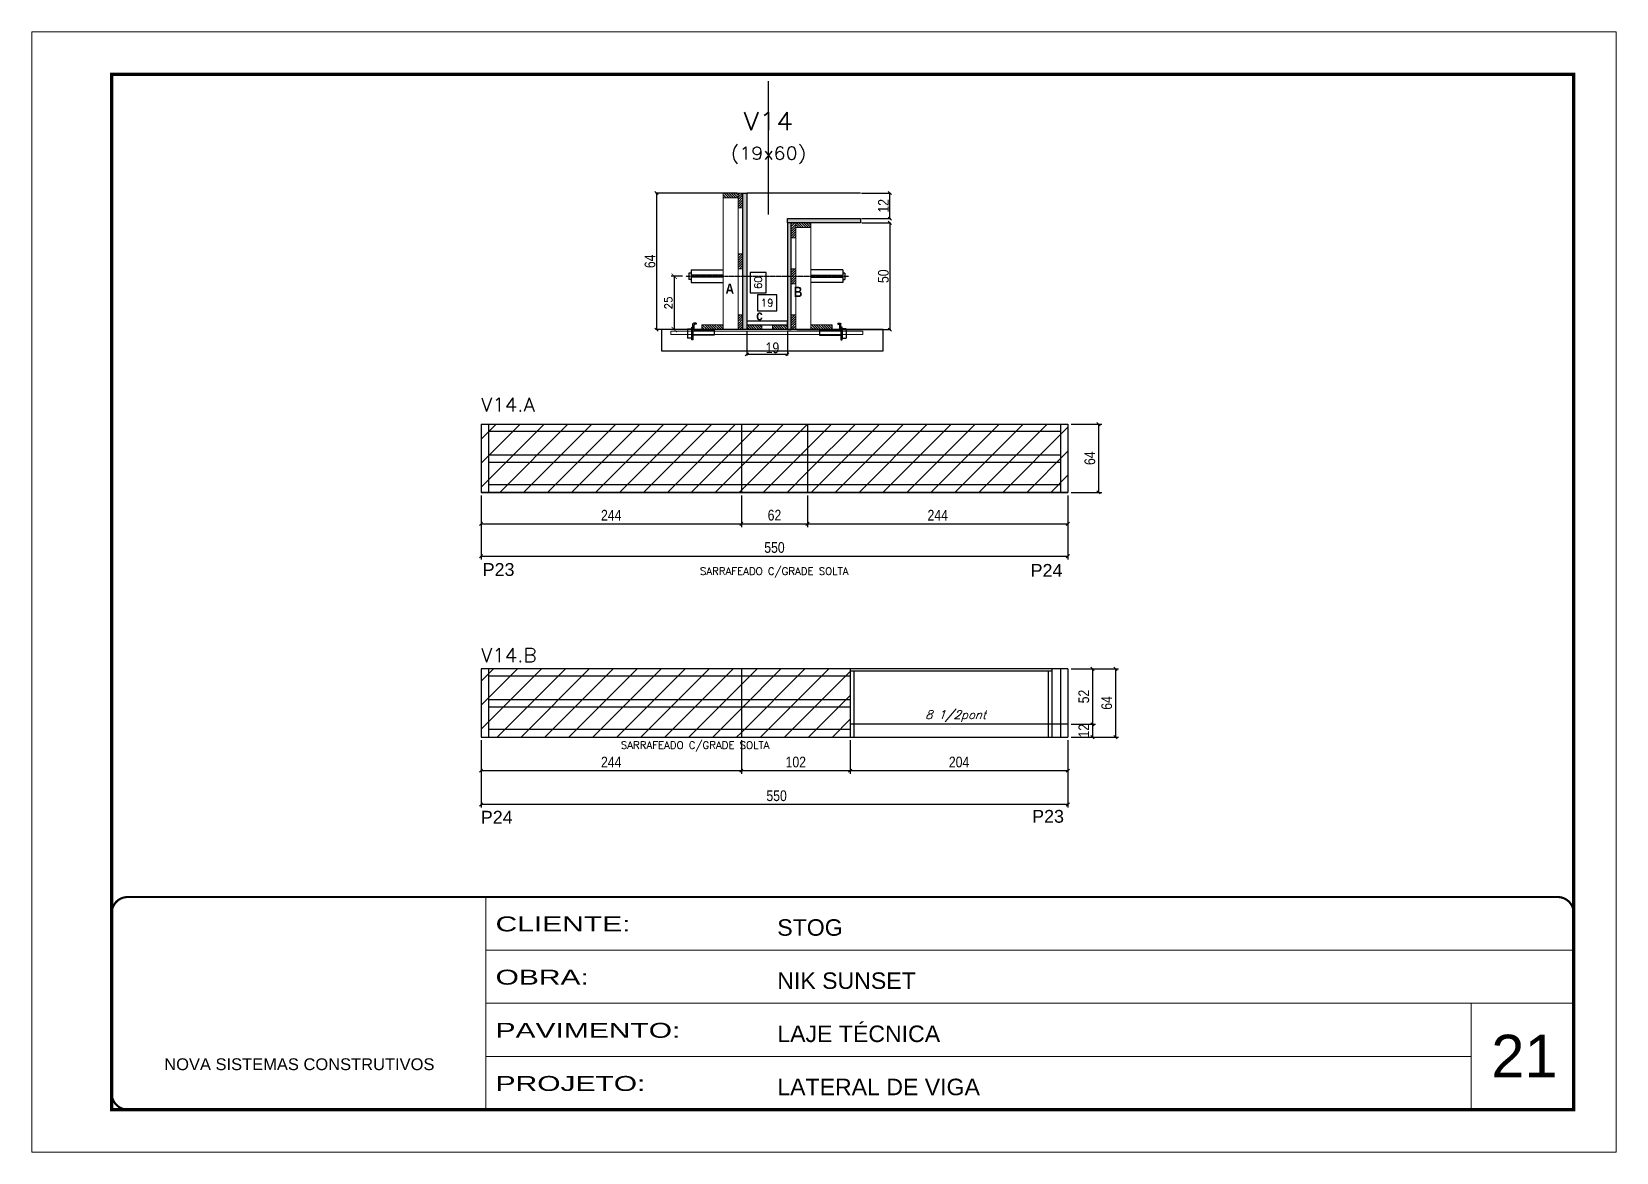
# Model space of a CAD drawing. Extents: x -10448 to -1189, y -11772 to 17235.
# Drawn here: x -10448 to -8963, y 10051 to 11101 of the extents above; entities that cross this region are included whole.
import ezdxf
from ezdxf.enums import TextEntityAlignment as Align

# ---------------------------------------------------------------- set-up
doc = ezdxf.new("R2010")
doc.units = 0
for name, pattern in [('CONTINUO', [0]), ('DASHED', [0.75, 0.5, -0.25]), ('HIDDEN', [0.375, 0.25, -0.125])]:
    doc.linetypes.add(name, pattern=pattern)
for name, color, linetype in [('5', 5, 'Continuous'), ('barrote', 251, 'Continuous'), ('COTA', 241, 'Continuous'), ('Cota Seção (2x)', 4, 'Continuous'), ('detalhes', 4, 'Continuous'), ('Painéis', 200, 'Continuous'), ('presilha', 1, 'Continuous'), ('Reaproveitamento', 251, 'Continuous'), ('SARR_2.2x7', 40, 'Continuous'), ('SARR_3.5x7', 81, 'Continuous'), ('TENSOR', 3, 'Continuous'), ('texto', 7, 'Continuous'), ('Texto de Titulo', 7, 'Continuous'), ('Texto Qtd Sarr', 242, 'Continuous')]:
    doc.layers.add(name, color=color, linetype=linetype)
for name, color, linetype, lineweight in [('CARIMBO', 255, 'Continuous', 9), ('CONCRETO', 251, 'Continuous', 25), ('Folhas', 255, 'Continuous', 9), ('Hachura', 251, 'Continuous', 9), ('Madeira', 126, 'Continuous', 18), ('SARRAFO DE PRESSAO', 251, 'DASHED', 9), ('SCO-___-LAJ', 2, 'Continuous', 0), ('Texto Seção', 7, 'Continuous', 15)]:
    doc.layers.add(name, color=color, linetype=linetype, lineweight=lineweight)
doc.styles.add('ARIAL', font='arial.ttf')
doc.styles.add('COTA TECNICA', font='techl___.ttf', dxfattribs={"height": 10})
doc.styles.add('COTA TECNICA 2X', font='techl___.ttf', dxfattribs={"height": 10})
doc.styles.add('REGUA-120', font='ROMANS.shx', dxfattribs={"height": 15})
doc.styles.add('Romans', font='romans.shx')
doc.styles.get("Standard").update_dxf_attribs({"font": 'arial.ttf'})
doc.styles.add('TECNICA', font='techb___.ttf', dxfattribs={"height": 10})
doc.styles.add('Tecnologia', font='')
doc.styles.get('Tecnologia').set_extended_font_data('Forgotten Futurist')
doc.dimstyles.new('Cota Seção (2x)', dxfattribs={"dimtxt": 7, "dimasz": 5, "dimexe": 3, "dimexo": 3, "dimgap": 2, "dimtad": 3, "dimdec": 1, "dimlfac": 0.5, "dimzin": 12, "dimdsep": 46, "dimtxsty": 'Romans', "dimblk": 'ARCHTICK', "dimcen": 0, "dimclrd": 4, "dimclre": 4, "dimclrt": 1, "dimadec": 1, "dimazin": 3, "dimtfac": 1, "dimtdec": 1, "dimtmove": 0, "dimatfit": 3, "dimldrblk": 'OBLIQUE', "dimfxl": 1, "dimtolj": 1, "dimtzin": 12, "dimarcsym": 0})
doc.dimstyles.new('Cota Seção interna', dxfattribs={"dimtxt": 7, "dimasz": 6, "dimexe": 0.18, "dimexo": 2, "dimgap": -4, "dimtad": 3, "dimdec": 1, "dimlfac": 0.5, "dimzin": 12, "dimdsep": 46, "dimtxsty": 'Romans', "dimblk": 'ARCHTICK', "dimcen": 0.09, "dimse1": 1, "dimse2": 1, "dimsd1": 1, "dimsd2": 1, "dimclrd": 180, "dimclre": 5, "dimclrt": 1, "dimadec": 0, "dimazin": 3, "dimtfac": 1, "dimtdec": 1, "dimtofl": 0, "dimtmove": 0, "dimatfit": 3, "dimldrblk": 'ARCHTICK', "dimfxl": 1, "dimtolj": 1, "dimtzin": 0, "dimarcsym": 0})
doc.dimstyles.new('PAINEL', dxfattribs={"dimtxt": 10, "dimasz": 3, "dimexe": 3, "dimexo": 3, "dimgap": 3, "dimtad": 1, "dimdec": 1, "dimzin": 12, "dimdsep": 46, "dimtxsty": 'COTA TECNICA', "dimblk1": 'OBLIQUE', "dimblk2": 'OBLIQUE', "dimsah": 1, "dimcen": 0.9, "dimclrd": 4, "dimclre": 4, "dimclrt": 240, "dimadec": 1, "dimazin": 3, "dimtfac": 1, "dimtdec": 1, "dimtmove": 0, "dimatfit": 3, "dimfxl": 1, "dimtolj": 1, "dimtzin": 12, "dimarcsym": 0})
doc.dimstyles.new('SECAO', dxfattribs={"dimscale": 0.333333, "dimtxt": 5, "dimasz": 9, "dimexe": 3, "dimexo": 3, "dimgap": 3, "dimtad": 1, "dimdec": 1, "dimlfac": 0.5, "dimzin": 12, "dimdsep": 46, "dimtxsty": 'COTA TECNICA 2X', "dimblk1": 'OBLIQUE', "dimblk2": 'OBLIQUE', "dimsah": 1, "dimcen": 0.9, "dimclrd": 4, "dimclre": 4, "dimclrt": 240, "dimadec": 1, "dimazin": 3, "dimtfac": 1, "dimtdec": 1, "dimtmove": 0, "dimatfit": 3, "dimfxl": 1, "dimtolj": 1, "dimtzin": 12, "dimarcsym": 0})
pattern_1 = [(45, (-144224.283, -8058.802), (-11.2253202, 11.2253202), [])]

msp = doc.modelspace()

# ---------------------------------------------------------------- texts
at = {"layer": '5', "linetype": 'Continuous'}
for s, rotation, p in [('P23', 0.00004, (-10025.65, 10591.43)), ('P24', 0.00004, (-9512.16, 10590.6)), ('P24', 359.99996, (-10027.38, 10359.32)), ('P23', 359.99996, (-9510.71, 10360.15))]:
    msp.add_text(s, height=12, rotation=rotation, dxfattribs=at).set_placement(p)
at = {"layer": 'CARIMBO', "style": 'ARIAL'}
msp.add_text('21', height=40, dxfattribs=at).set_placement((-9080.42, 10121.5))
at = {"layer": 'detalhes', "style": 'TECNICA'}
for s, p in [('A', (-9798.06, 10855.74)), ('B', (-9733.97, 10852.73)), ('c', (-9769.28, 10830.84))]:
    msp.add_text(s, height=9.6, dxfattribs=at).set_placement(p)
at = {"layer": 'Painéis', "color": 1, "char_height": 7, "attachment_point": 5, "style": 'Romans'}
for insert in [(-9752.41, 10594.75), (-9826.54, 10431.69)]:
    msp.add_mtext('\\A1;SARRAFEADO C/GRADE SOLTA', dxfattribs=dict(at, insert=insert))
at = {"layer": 'texto', "color": 2, "insert": (-9582.48, 10460.08), "char_height": 8, "attachment_point": 5, "style": 'Romans'}
msp.add_mtext('{\\Q19;\\C256;8 1/2pont}', dxfattribs=at)
at = {"layer": 'Texto Seção', "style": 'REGUA-120', "width": 1.05}
for s, p in [('V14.A', (-10027.18, 10745.43)), ('V14.B', (-10027.18, 10510.57))]:
    msp.add_text(s, height=13, dxfattribs=at).set_placement(p)

# ---------------------------------------------------------------- blocks, each defined once
blk = doc.blocks.new('9999999999')
at = {"color": 30, "linetype": 'CONTINUO'}
for p, q in [((98564.6, 34230.2), (98564.6, 34429.4)), ((98564.6, 34379.6), (99584, 34379.6)), ((98564.6, 34329.8), (99488, 34329.8)), ((99584, 34329.8), (99488, 34329.8)), ((99488, 34329.8), (99488, 34230.2)), ((98564.6, 34280), (99488, 34280))]:
    blk.add_line(p, q, dxfattribs=at)
at = {"color": 30, "linetype": 'CONTINUO', "const_width": 2}
blk.add_lwpolyline([(99584, 34230.2), (99584, 34414.4, 0.414214), (99569, 34429.4), (98229, 34429.4, 0.414214), (98214, 34414.4), (98214, 34245.2, 0.414214), (98229, 34230.2), (99584, 34230.2)], format="xyb", dxfattribs=at)
at = {"layer": 'Folhas'}
blk.add_lwpolyline([(98139, 34190.2), (99624, 34190.2), (99624, 35240.2), (98139, 35240.2)], close=True, dxfattribs=at)
at = {"layer": 'Folhas', "color": 30, "const_width": 3}
blk.add_lwpolyline([(98214, 34230.2), (99584, 34230.2), (99584, 35200.2), (98214, 35200.2)], close=True, dxfattribs=at)
at = {"color": 7, "linetype": 'Continuous', "ltscale": 5, "style": 'ARIAL'}
for s, height, p in [('STOG', 15.48, (98837.7, 34393.1)), ('NIK SUNSET', 15.48, (98837.7, 34343.3)), ('LAJE TÉCNICA', 15.483, (98837.7, 34293.5)), ('NOVA SISTEMAS CONSTRUTIVOS', 11.059, (98263.2, 34267.2)), ('LATERAL DE VIGA', 15.483, (98837.7, 34243.7))]:
    blk.add_text(s, height=height, dxfattribs=at).set_placement(p)
at = {"layer": 'Folhas', "color": 7, "style": 'Tecnologia', "width": 1.5}
for s, p in [('CLIENTE:', (98573.7, 34397.2)), ('OBRA:', (98573.7, 34347.3)), ('PAVIMENTO:', (98573.7, 34297.5)), ('PROJETO:', (98573.7, 34247.7))]:
    blk.add_text(s, height=14, dxfattribs=at).set_placement(p)
blk = doc.blocks.new('_Oblique')
at = {"color": 0, "linetype": 'ByBlock', "lineweight": -2}
blk.add_line((-0.5, -0.5), (0.5, 0.5), dxfattribs=at)
blk = doc.blocks.new('*D621')
at = {"layer": 'COTA', "color": 4, "linetype": 'ByBlock', "lineweight": -2, "transparency": 16777216}
for p, q in [((-10027.2, 10666.7), (-10027.2, 10637.2)), ((-9783.2, 10666.7), (-9783.2, 10637.2)), ((-10027.2, 10640.2), (-9783.2, 10640.2))]:
    blk.add_line(p, q, dxfattribs=at)
at = {"layer": 'Defpoints', "color": 0, "linetype": 'ByBlock', "transparency": 16777216}
for p in [(-10027.2, 10669.7), (-9783.2, 10669.7), (-9783.2, 10640.2)]:
    blk.add_point(p, dxfattribs=at)
at = {"layer": 'COTA', "color": 4, "linetype": 'ByBlock', "lineweight": -2, "transparency": 16777216, "xscale": 3, "yscale": 3, "zscale": 3, "rotation": 180}
blk.add_blockref('_Oblique', (-10027.2, 10640.2), dxfattribs=at)
at = {"layer": 'COTA', "color": 4, "linetype": 'ByBlock', "lineweight": -2, "transparency": 16777216, "xscale": 3, "yscale": 3, "zscale": 3}
blk.add_blockref('_Oblique', (-9783.2, 10640.2), dxfattribs=at)
at = {"layer": 'COTA', "color": 240, "linetype": 'ByBlock', "transparency": 16777216, "insert": (-9905.2, 10648.3), "char_height": 10, "attachment_point": 5, "style": 'COTA TECNICA'}
blk.add_mtext('\\A1;244', dxfattribs=at)
blk = doc.blocks.new('*D622')
at = {"layer": 'COTA', "color": 4, "linetype": 'ByBlock', "lineweight": -2, "transparency": 16777216}
for p, q in [((-9783.2, 10666.7), (-9783.2, 10637.2)), ((-9721.2, 10666.7), (-9721.2, 10637.2)), ((-9783.2, 10640.2), (-9721.2, 10640.2))]:
    blk.add_line(p, q, dxfattribs=at)
at = {"layer": 'Defpoints', "color": 0, "linetype": 'ByBlock', "transparency": 16777216}
for p in [(-9783.2, 10669.7), (-9721.2, 10669.7), (-9721.2, 10640.2)]:
    blk.add_point(p, dxfattribs=at)
at = {"layer": 'COTA', "color": 4, "linetype": 'ByBlock', "lineweight": -2, "transparency": 16777216, "xscale": 3, "yscale": 3, "zscale": 3, "rotation": 180}
blk.add_blockref('_Oblique', (-9783.2, 10640.2), dxfattribs=at)
at = {"layer": 'COTA', "color": 4, "linetype": 'ByBlock', "lineweight": -2, "transparency": 16777216, "xscale": 3, "yscale": 3, "zscale": 3}
blk.add_blockref('_Oblique', (-9721.2, 10640.2), dxfattribs=at)
at = {"layer": 'COTA', "color": 240, "linetype": 'ByBlock', "transparency": 16777216, "insert": (-9752.2, 10648.3), "char_height": 10, "attachment_point": 5, "style": 'COTA TECNICA'}
blk.add_mtext('\\A1;62', dxfattribs=at)
blk = doc.blocks.new('*D623')
at = {"layer": 'COTA', "color": 4, "linetype": 'ByBlock', "lineweight": -2, "transparency": 16777216}
for p, q in [((-9721.2, 10666.7), (-9721.2, 10637.2)), ((-9477.2, 10666.7), (-9477.2, 10637.2)), ((-9721.2, 10640.2), (-9477.2, 10640.2))]:
    blk.add_line(p, q, dxfattribs=at)
at = {"layer": 'Defpoints', "color": 0, "linetype": 'ByBlock', "transparency": 16777216}
for p in [(-9721.2, 10669.7), (-9477.2, 10669.7), (-9477.2, 10640.2)]:
    blk.add_point(p, dxfattribs=at)
at = {"layer": 'COTA', "color": 4, "linetype": 'ByBlock', "lineweight": -2, "transparency": 16777216, "xscale": 3, "yscale": 3, "zscale": 3, "rotation": 180}
blk.add_blockref('_Oblique', (-9721.2, 10640.2), dxfattribs=at)
at = {"layer": 'COTA', "color": 4, "linetype": 'ByBlock', "lineweight": -2, "transparency": 16777216, "xscale": 3, "yscale": 3, "zscale": 3}
blk.add_blockref('_Oblique', (-9477.2, 10640.2), dxfattribs=at)
at = {"layer": 'COTA', "color": 240, "linetype": 'ByBlock', "transparency": 16777216, "insert": (-9599.2, 10648.3), "char_height": 10, "attachment_point": 5, "style": 'COTA TECNICA'}
blk.add_mtext('\\A1;244', dxfattribs=at)
blk = doc.blocks.new('*D624')
at = {"layer": 'COTA', "color": 4, "linetype": 'ByBlock', "lineweight": -2, "transparency": 16777216}
for p, q in [((-9681.2, 10437.4), (-9681.2, 10405.9)), ((-9477.2, 10437.4), (-9477.2, 10405.9)), ((-9477.2, 10408.9), (-9681.2, 10408.9))]:
    blk.add_line(p, q, dxfattribs=at)
at = {"layer": 'Defpoints', "color": 0, "linetype": 'ByBlock', "transparency": 16777216}
for p in [(-9681.2, 10440.4), (-9477.2, 10440.4), (-9681.2, 10408.9)]:
    blk.add_point(p, dxfattribs=at)
at = {"layer": 'COTA', "color": 4, "linetype": 'ByBlock', "lineweight": -2, "transparency": 16777216, "xscale": 3, "yscale": 3, "zscale": 3, "rotation": 180}
blk.add_blockref('_Oblique', (-9681.2, 10408.9), dxfattribs=at)
at = {"layer": 'COTA', "color": 4, "linetype": 'ByBlock', "lineweight": -2, "transparency": 16777216, "xscale": 3, "yscale": 3, "zscale": 3}
blk.add_blockref('_Oblique', (-9477.2, 10408.9), dxfattribs=at)
at = {"layer": 'COTA', "color": 240, "linetype": 'ByBlock', "transparency": 16777216, "insert": (-9579.2, 10417), "char_height": 10, "attachment_point": 5, "style": 'COTA TECNICA'}
blk.add_mtext('\\A1;204', dxfattribs=at)
blk = doc.blocks.new('*D614')
at = {"layer": 'COTA', "color": 4, "linetype": 'ByBlock', "lineweight": -2, "transparency": 16777216}
for p, q in [((-10027.2, 10437.4), (-10027.2, 10374.3)), ((-9477.2, 10437.4), (-9477.2, 10374.3)), ((-9477.2, 10377.3), (-10027.2, 10377.3))]:
    blk.add_line(p, q, dxfattribs=at)
at = {"layer": 'Defpoints', "color": 0, "linetype": 'ByBlock', "transparency": 16777216}
for p in [(-10027.2, 10440.4), (-9477.2, 10440.4), (-10027.2, 10377.3)]:
    blk.add_point(p, dxfattribs=at)
at = {"layer": 'COTA', "color": 4, "linetype": 'ByBlock', "lineweight": -2, "transparency": 16777216, "xscale": 3, "yscale": 3, "zscale": 3, "rotation": 180}
blk.add_blockref('_Oblique', (-10027.2, 10377.3), dxfattribs=at)
at = {"layer": 'COTA', "color": 4, "linetype": 'ByBlock', "lineweight": -2, "transparency": 16777216, "xscale": 3, "yscale": 3, "zscale": 3}
blk.add_blockref('_Oblique', (-9477.2, 10377.3), dxfattribs=at)
at = {"layer": 'COTA', "color": 240, "linetype": 'ByBlock', "transparency": 16777216, "insert": (-9750.2, 10385.4), "char_height": 10, "attachment_point": 5, "style": 'COTA TECNICA'}
blk.add_mtext('\\A1;550', dxfattribs=at)
blk = doc.blocks.new('*D625')
at = {"layer": 'COTA', "color": 4, "linetype": 'ByBlock', "lineweight": -2, "transparency": 16777216}
for p, q in [((-9783.2, 10437.4), (-9783.2, 10405.9)), ((-9681.2, 10437.4), (-9681.2, 10405.9)), ((-9681.2, 10408.9), (-9783.2, 10408.9))]:
    blk.add_line(p, q, dxfattribs=at)
at = {"layer": 'Defpoints', "color": 0, "linetype": 'ByBlock', "transparency": 16777216}
for p in [(-9783.2, 10440.4), (-9681.2, 10440.4), (-9783.2, 10408.9)]:
    blk.add_point(p, dxfattribs=at)
at = {"layer": 'COTA', "color": 4, "linetype": 'ByBlock', "lineweight": -2, "transparency": 16777216, "xscale": 3, "yscale": 3, "zscale": 3, "rotation": 180}
blk.add_blockref('_Oblique', (-9783.2, 10408.9), dxfattribs=at)
at = {"layer": 'COTA', "color": 4, "linetype": 'ByBlock', "lineweight": -2, "transparency": 16777216, "xscale": 3, "yscale": 3, "zscale": 3}
blk.add_blockref('_Oblique', (-9681.2, 10408.9), dxfattribs=at)
at = {"layer": 'COTA', "color": 240, "linetype": 'ByBlock', "transparency": 16777216, "insert": (-9732.2, 10417), "char_height": 10, "attachment_point": 5, "style": 'COTA TECNICA'}
blk.add_mtext('\\A1;102', dxfattribs=at)
blk = doc.blocks.new('*D626')
at = {"layer": 'COTA', "color": 4, "linetype": 'ByBlock', "lineweight": -2, "transparency": 16777216}
for p, q in [((-10027.2, 10437.4), (-10027.2, 10405.9)), ((-9783.2, 10437.4), (-9783.2, 10405.9)), ((-9783.2, 10408.9), (-10027.2, 10408.9))]:
    blk.add_line(p, q, dxfattribs=at)
at = {"layer": 'Defpoints', "color": 0, "linetype": 'ByBlock', "transparency": 16777216}
for p in [(-10027.2, 10440.4), (-9783.2, 10440.4), (-10027.2, 10408.9)]:
    blk.add_point(p, dxfattribs=at)
at = {"layer": 'COTA', "color": 4, "linetype": 'ByBlock', "lineweight": -2, "transparency": 16777216, "xscale": 3, "yscale": 3, "zscale": 3, "rotation": 180}
blk.add_blockref('_Oblique', (-10027.2, 10408.9), dxfattribs=at)
at = {"layer": 'COTA', "color": 4, "linetype": 'ByBlock', "lineweight": -2, "transparency": 16777216, "xscale": 3, "yscale": 3, "zscale": 3}
blk.add_blockref('_Oblique', (-9783.2, 10408.9), dxfattribs=at)
at = {"layer": 'COTA', "color": 240, "linetype": 'ByBlock', "transparency": 16777216, "insert": (-9905.2, 10417), "char_height": 10, "attachment_point": 5, "style": 'COTA TECNICA'}
blk.add_mtext('\\A1;244', dxfattribs=at)
blk = doc.blocks.new('*D627')
at = {"layer": 'COTA', "color": 4, "linetype": 'ByBlock', "lineweight": -2, "transparency": 16777216}
for p, q in [((-9474.2, 10504.4), (-9429.7, 10504.4)), ((-9432.7, 10504.4), (-9432.7, 10440.4)), ((-9474.2, 10440.4), (-9429.7, 10440.4))]:
    blk.add_line(p, q, dxfattribs=at)
at = {"layer": 'Defpoints', "color": 0, "linetype": 'ByBlock', "transparency": 16777216}
for p in [(-9477.2, 10504.4), (-9477.2, 10440.4), (-9432.7, 10440.4)]:
    blk.add_point(p, dxfattribs=at)
at = {"layer": 'COTA', "color": 4, "linetype": 'ByBlock', "lineweight": -2, "transparency": 16777216, "xscale": 3, "yscale": 3, "zscale": 3}
for p, rotation in [((-9432.7, 10504.4), 90), ((-9432.7, 10440.4), 270)]:
    blk.add_blockref('_Oblique', p, dxfattribs=dict(at, rotation=rotation))
at = {"layer": 'COTA', "color": 240, "linetype": 'ByBlock', "transparency": 16777216, "insert": (-9440.8, 10472.4), "char_height": 10, "attachment_point": 5, "rotation": 90, "style": 'COTA TECNICA'}
blk.add_mtext('\\A1;64', dxfattribs=at)
blk = doc.blocks.new('*D615')
at = {"layer": 'COTA', "color": 4, "linetype": 'ByBlock', "lineweight": -2, "transparency": 16777216}
for p, q in [((-9474.2, 10733.7), (-9445.5, 10733.7)), ((-9448.5, 10733.7), (-9448.5, 10669.7)), ((-9474.2, 10669.7), (-9445.5, 10669.7))]:
    blk.add_line(p, q, dxfattribs=at)
at = {"layer": 'Defpoints', "color": 0, "linetype": 'ByBlock', "transparency": 16777216}
for p in [(-9477.2, 10733.7), (-9477.2, 10669.7), (-9448.5, 10669.7)]:
    blk.add_point(p, dxfattribs=at)
at = {"layer": 'COTA', "color": 4, "linetype": 'ByBlock', "lineweight": -2, "transparency": 16777216, "xscale": 3, "yscale": 3, "zscale": 3}
for p, rotation in [((-9448.5, 10733.7), 90), ((-9448.5, 10669.7), 270)]:
    blk.add_blockref('_Oblique', p, dxfattribs=dict(at, rotation=rotation))
at = {"layer": 'COTA', "color": 240, "linetype": 'ByBlock', "transparency": 16777216, "insert": (-9456.6, 10701.7), "char_height": 10, "attachment_point": 5, "rotation": 90, "style": 'COTA TECNICA'}
blk.add_mtext('\\A1;64', dxfattribs=at)
blk = doc.blocks.new('*D616')
at = {"layer": 'COTA', "color": 4, "linetype": 'ByBlock', "lineweight": -2, "transparency": 16777216}
for p, q in [((-10027.2, 10666.7), (-10027.2, 10606.9)), ((-9477.2, 10666.7), (-9477.2, 10606.9)), ((-10027.2, 10609.9), (-9477.2, 10609.9))]:
    blk.add_line(p, q, dxfattribs=at)
at = {"layer": 'Defpoints', "color": 0, "linetype": 'ByBlock', "transparency": 16777216}
for p in [(-10027.2, 10669.7), (-9477.2, 10669.7), (-9477.2, 10609.9)]:
    blk.add_point(p, dxfattribs=at)
at = {"layer": 'COTA', "color": 4, "linetype": 'ByBlock', "lineweight": -2, "transparency": 16777216, "xscale": 3, "yscale": 3, "zscale": 3, "rotation": 180}
blk.add_blockref('_Oblique', (-10027.2, 10609.9), dxfattribs=at)
at = {"layer": 'COTA', "color": 4, "linetype": 'ByBlock', "lineweight": -2, "transparency": 16777216, "xscale": 3, "yscale": 3, "zscale": 3}
blk.add_blockref('_Oblique', (-9477.2, 10609.9), dxfattribs=at)
at = {"layer": 'COTA', "color": 240, "linetype": 'ByBlock', "transparency": 16777216, "insert": (-9752.2, 10618), "char_height": 10, "attachment_point": 5, "style": 'COTA TECNICA'}
blk.add_mtext('\\A1;550', dxfattribs=at)
blk = doc.blocks.new('*D617')
at = {"layer": 'COTA', "color": 4, "lineweight": -2, "transparency": 16777216}
for p, q in [((-9778.1, 10821.2), (-9778.1, 10798)), ((-9740.1, 10821.2), (-9740.1, 10798)), ((-9740.1, 10799), (-9778.1, 10799))]:
    blk.add_line(p, q, dxfattribs=at)
at = {"layer": 'Defpoints', "color": 0, "transparency": 16777216}
for p in [(-9778.1, 10822.2), (-9740.1, 10822.2), (-9778.1, 10799)]:
    blk.add_point(p, dxfattribs=at)
at = {"layer": 'COTA', "color": 4, "lineweight": -2, "transparency": 16777216, "xscale": 3, "yscale": 3, "zscale": 3, "rotation": 180}
blk.add_blockref('_Oblique', (-9778.1, 10799), dxfattribs=at)
at = {"layer": 'COTA', "color": 4, "lineweight": -2, "transparency": 16777216, "xscale": 3, "yscale": 3, "zscale": 3}
blk.add_blockref('_Oblique', (-9740.1, 10799), dxfattribs=at)
at = {"layer": 'COTA', "color": 240, "transparency": 16777216, "insert": (-9754.1, 10805.1), "char_height": 10, "attachment_point": 5, "style": 'COTA TECNICA 2X'}
blk.add_mtext('\\A1;19', dxfattribs=at)
blk = doc.blocks.new('*D618')
at = {"layer": 'COTA', "color": 4, "lineweight": -2, "transparency": 16777216}
for p, q in [((-9787.1, 10950.2), (-9863.7, 10950.2)), ((-9862.7, 10950.2), (-9862.7, 10822.2)), ((-9787.1, 10822.2), (-9863.7, 10822.2))]:
    blk.add_line(p, q, dxfattribs=at)
at = {"layer": 'Defpoints', "color": 0, "transparency": 16777216}
for p in [(-9786.1, 10950.2, 0), (-9862.7, 10822.2), (-9786.1, 10822.2, 0)]:
    blk.add_point(p, dxfattribs=at)
at = {"layer": 'COTA', "color": 4, "lineweight": -2, "transparency": 16777216, "xscale": 3, "yscale": 3, "zscale": 3}
for p, rotation in [((-9862.7, 10950.2), 90), ((-9862.7, 10822.2), 270)]:
    blk.add_blockref('_Oblique', p, dxfattribs=dict(at, rotation=rotation))
at = {"layer": 'COTA', "color": 240, "transparency": 16777216, "insert": (-9868.8, 10886.2), "char_height": 10, "attachment_point": 5, "rotation": 90, "style": 'COTA TECNICA 2X'}
blk.add_mtext('\\A1;64', dxfattribs=at)
blk = doc.blocks.new('*D619')
at = {"layer": 'COTA', "color": 4, "lineweight": -2, "transparency": 16777216}
for p, q in [((-9670.4, 10922.2), (-9643, 10922.2)), ((-9644, 10922.2), (-9644, 10822.2)), ((-9731.1, 10822.2), (-9643, 10822.2))]:
    blk.add_line(p, q, dxfattribs=at)
at = {"layer": 'Defpoints', "color": 0, "transparency": 16777216}
for p in [(-9671.4, 10922.2), (-9732.1, 10822.2, 0), (-9644, 10822.2)]:
    blk.add_point(p, dxfattribs=at)
at = {"layer": 'COTA', "color": 4, "lineweight": -2, "transparency": 16777216, "xscale": 3, "yscale": 3, "zscale": 3}
for p, rotation in [((-9644, 10922.2), 90), ((-9644, 10822.2), 270)]:
    blk.add_blockref('_Oblique', p, dxfattribs=dict(at, rotation=rotation))
at = {"layer": 'COTA', "color": 240, "transparency": 16777216, "insert": (-9650.1, 10872.2), "char_height": 10, "attachment_point": 5, "rotation": 90, "style": 'COTA TECNICA 2X'}
blk.add_mtext('\\A1;50', dxfattribs=at)
blk = doc.blocks.new('*D620')
at = {"layer": 'COTA', "color": 4, "lineweight": -2, "transparency": 16777216}
for p, q in [((-9670.6, 10950.2), (-9643, 10950.2)), ((-9644, 10926.2), (-9644, 10950.2)), ((-9670.4, 10926.2), (-9643, 10926.2))]:
    blk.add_line(p, q, dxfattribs=at)
at = {"layer": 'Defpoints', "color": 0, "transparency": 16777216}
for p in [(-9671.6, 10950.2), (-9644, 10950.2), (-9671.4, 10926.2)]:
    blk.add_point(p, dxfattribs=at)
at = {"layer": 'COTA', "color": 4, "lineweight": -2, "transparency": 16777216, "xscale": 3, "yscale": 3, "zscale": 3}
for p, rotation in [((-9644, 10950.2), 90), ((-9644, 10926.2), 270)]:
    blk.add_blockref('_Oblique', p, dxfattribs=dict(at, rotation=rotation))
at = {"layer": 'COTA', "color": 240, "transparency": 16777216, "insert": (-9650.1, 10938.2), "char_height": 10, "attachment_point": 5, "rotation": 90, "style": 'COTA TECNICA 2X'}
blk.add_mtext('\\A1;12', dxfattribs=at)
blk = doc.blocks.new('*D628')
at = {"layer": 'Cota Seção (2x)', "color": 180, "lineweight": -2, "transparency": 16777216}
for p, q in [((-9760, 10875.7), (-9775, 10875.7)), ((-9775, 10875.7), (-9775, 10856.7)), ((-9760, 10856.7), (-9760, 10875.7)), ((-9775, 10856.7), (-9760, 10856.7))]:
    blk.add_line(p, q, dxfattribs=at)
at = {"layer": 'Defpoints', "color": 0, "transparency": 16777216}
for p in [(-9778.1, 10950.2), (-9756, 10950.2), (-9778.1, 10830.2)]:
    blk.add_point(p, dxfattribs=at)
at = {"layer": 'Cota Seção (2x)', "color": 1, "transparency": 16777216, "insert": (-9767.5, 10866.2), "char_height": 7, "attachment_point": 5, "rotation": 90, "style": 'Romans'}
blk.add_mtext('\\A1;60', dxfattribs=at)
blk = doc.blocks.new('_ArchTick')
at = {"color": 0, "linetype": 'ByBlock', "const_width": 0.15}
blk.add_lwpolyline([(-0.5, -0.5), (0.5, 0.5)], dxfattribs=at)
blk = doc.blocks.new('*D629')
at = {"layer": 'Cota Seção (2x)', "color": 180, "lineweight": -2, "transparency": 16777216}
for p, q in [((-9750.1, 10854.9), (-9768.1, 10854.9)), ((-9768.1, 10854.9), (-9768.1, 10839.9)), ((-9750.1, 10839.9), (-9750.1, 10854.9)), ((-9768.1, 10839.9), (-9750.1, 10839.9))]:
    blk.add_line(p, q, dxfattribs=at)
at = {"layer": 'Defpoints', "color": 0, "transparency": 16777216}
for p in [(-9778.1, 10835.9), (-9778.1, 10830.2), (-9740.1, 10830.2)]:
    blk.add_point(p, dxfattribs=at)
at = {"layer": 'Cota Seção (2x)', "color": 1, "transparency": 16777216, "insert": (-9759.1, 10847.4), "char_height": 7, "attachment_point": 5, "style": 'Romans'}
blk.add_mtext('\\A1;19', dxfattribs=at)
blk = doc.blocks.new('titulo1')
at = {"layer": 'Defpoints', "color": 252, "linetype": 'HIDDEN', "ltscale": 2}
blk.add_line((0, 0), (0, 125), dxfattribs=at)
at = {"layer": 'Defpoints', "style": 'Romans', "oblique": 15}
blk.add_attdef('FOLHA', text='', height=10, dxfattribs=at).set_placement((0, 15.6), align=Align.MIDDLE_CENTER)
at = {"layer": 'Texto Qtd Sarr', "color": 3, "style": 'Romans', "oblique": 15}
for tag, height, p in [('TITULO', 17, (0, 71.4)), ('SEÇÃO', 12, (0, 41.5))]:
    blk.add_attdef(tag, text='', height=height, dxfattribs=at).set_placement(p, align=Align.MIDDLE_CENTER)
blk = doc.blocks.new('*D630')
at = {"layer": 'COTA', "color": 4, "lineweight": -2, "transparency": 16777216}
for p, q in [((-9474.2, 10504.4), (-9451.2, 10504.4)), ((-9454.2, 10504.4), (-9454.2, 10452.4)), ((-9474.2, 10452.4), (-9451.2, 10452.4))]:
    blk.add_line(p, q, dxfattribs=at)
at = {"layer": 'Defpoints', "color": 0, "transparency": 16777216}
for p in [(-9477.2, 10504.4), (-9477.2, 10452.4), (-9454.2, 10452.4)]:
    blk.add_point(p, dxfattribs=at)
at = {"layer": 'COTA', "color": 4, "lineweight": -2, "transparency": 16777216, "xscale": 3, "yscale": 3, "zscale": 3}
for p, rotation in [((-9454.2, 10504.4), 90), ((-9454.2, 10452.4), 270)]:
    blk.add_blockref('_Oblique', p, dxfattribs=dict(at, rotation=rotation))
at = {"layer": 'COTA', "color": 240, "transparency": 16777216, "insert": (-9462.3, 10478.4), "char_height": 10, "attachment_point": 5, "rotation": 90, "style": 'COTA TECNICA'}
blk.add_mtext('\\A1;52', dxfattribs=at)
blk = doc.blocks.new('*D631')
at = {"layer": 'COTA', "color": 4, "lineweight": -2, "transparency": 16777216}
for p, q in [((-9474.2, 10452.4), (-9451.2, 10452.4)), ((-9474.2, 10440.4), (-9451.2, 10440.4)), ((-9454.2, 10452.4), (-9454.2, 10440.4))]:
    blk.add_line(p, q, dxfattribs=at)
at = {"layer": 'Defpoints', "color": 0, "transparency": 16777216}
for p in [(-9477.2, 10452.4), (-9477.2, 10440.4), (-9454.2, 10440.4)]:
    blk.add_point(p, dxfattribs=at)
at = {"layer": 'COTA', "color": 4, "lineweight": -2, "transparency": 16777216, "xscale": 3, "yscale": 3, "zscale": 3}
for p, rotation in [((-9454.2, 10452.4), 90), ((-9454.2, 10440.4), 270)]:
    blk.add_blockref('_Oblique', p, dxfattribs=dict(at, rotation=rotation))
at = {"layer": 'COTA', "color": 240, "transparency": 16777216, "insert": (-9462.3, 10446.4), "char_height": 10, "attachment_point": 5, "rotation": 90, "style": 'COTA TECNICA'}
blk.add_mtext('\\A1;12', dxfattribs=at)
blk = doc.blocks.new('PRESILHA METÁLICA 1')
at = {"layer": 'presilha'}
for p, q in [((0, 13), (6, 13)), ((0, 13), (0, 0)), ((6, 0), (0, 0)), ((6, 15.5), (7.5, 15.5)), ((6, -2.5), (6, 15.5)), ((6, 13), (6, 0)), ((7.5, 10.6), (7.5, 19.9)), ((7.5, 15.5), (7.5, -2.5)), ((37.5, 4.1), (7.5, 4.1)), ((12, 21), (8.6, 21)), ((9, 11.6), (9, 18.9)), ((12, 19.5), (9.6, 19.5)), ((37.5, 11), (9.6, 11)), ((12, 21), (12, 19.5)), ((37.5, 11), (37.5, 4.1)), ((7.5, -2.5), (6, -2.5))]:
    blk.add_line(p, q, dxfattribs=at)
for centre, radius, start, end in [((8.6, 19.9), 1.14, 90, 180), ((9.6, 18.9), 0.57, 90, 180), ((9.6, 11.6), 0.57, 180, 270)]:
    blk.add_arc(centre, radius, start, end, dxfattribs=at)
blk = doc.blocks.new('*D1039')
at = {"layer": 'COTA', "color": 4, "lineweight": -2, "transparency": 16777216}
for p, q in [((-9838.3, 10872.2), (-9849.1, 10872.2)), ((-9846.1, 10872.2), (-9846.1, 10822.2)), ((-9823.3, 10822.2), (-9849.1, 10822.2))]:
    blk.add_line(p, q, dxfattribs=at)
at = {"layer": 'Defpoints', "color": 0, "transparency": 16777216}
for p in [(-9835.3, 10872.2), (-9846.1, 10822.2), (-9820.3, 10822.2)]:
    blk.add_point(p, dxfattribs=at)
at = {"layer": 'COTA', "color": 4, "lineweight": -2, "transparency": 16777216, "xscale": 5, "yscale": 5, "zscale": 5}
for p, rotation in [((-9846.1, 10872.2), 90), ((-9846.1, 10822.2), 270)]:
    blk.add_blockref('_ArchTick', p, dxfattribs=dict(at, rotation=rotation))
at = {"layer": 'COTA', "color": 1, "transparency": 16777216, "insert": (-9851.6, 10847.2), "char_height": 7, "attachment_point": 5, "rotation": 90, "style": 'Romans'}
blk.add_mtext('\\A1;25', dxfattribs=at)

# ---------------------------------------------------------------- dimensions: what is measured, and where the dimension line sits
at = {"layer": 'COTA'}
for base, p1, p2, dimstyle, picture, middle in [((-9862.67, 10822.18), (-9786.13, 10950.18), (-9786.13, 10822.18), 'SECAO', '*D618', (-9868.77, 10886.18)), ((-9643.99, 10950.18), (-9671.43, 10926.18), (-9671.6, 10950.18), 'SECAO', '*D620', (-9650.05, 10938.18)), ((-9846.09, 10822.18), (-9835.31, 10872.23), (-9820.31, 10822.18), 'Cota Seção (2x)', '*D1039', (-9851.59, 10847.21)), ((-9454.21, 10452.38), (-9477.18, 10504.38), (-9477.18, 10452.38), 'PAINEL', '*D630', (-9462.32, 10478.38))]:
    dim = msp.add_linear_dim(base=base, p1=p1, p2=p2, angle=90, dimstyle=dimstyle, dxfattribs=at)
    dim.commit()
    dim.dimension.update_dxf_attribs({"geometry": picture, "text_midpoint": middle})
for base, p1, p2, angle, dimstyle, picture, middle in [((-9643.99, 10822.18), (-9671.43, 10922.18), (-9732.13, 10822.18), 90, 'SECAO', '*D619', (-9643.99, 10872.18)), ((-9778.13, 10799), (-9740.13, 10822.18), (-9778.13, 10822.18), 180, 'SECAO', '*D617', (-9754.13, 10799)), ((-9454.21, 10440.38), (-9477.18, 10452.38), (-9477.18, 10440.38), 90, 'PAINEL', '*D631', (-9454.21, 10446.38))]:
    dim = msp.add_linear_dim(base=base, p1=p1, p2=p2, angle=angle, dimstyle=dimstyle, dxfattribs=at)
    dim.commit()
    dim.dimension.update_dxf_attribs({"geometry": picture, "text_midpoint": middle, "dimtype": 160})
at = {"layer": 'COTA', "linetype": 'ByBlock'}
for base, p1, p2, angle, picture, middle in [((-9448.46, 10669.66), (-9477.18, 10733.66), (-9477.18, 10669.66), 90, '*D615', (-9456.56, 10701.66)), ((-9432.66, 10440.38), (-9477.18, 10504.38), (-9477.18, 10440.38), 90, '*D627', (-9440.76, 10472.38)), ((-9783.18, 10408.92), (-9681.18, 10440.38), (-9783.18, 10440.38), 180, '*D625', (-9732.18, 10417.02))]:
    dim = msp.add_linear_dim(base=base, p1=p1, p2=p2, angle=angle, dimstyle='PAINEL', dxfattribs=at)
    dim.commit()
    dim.dimension.update_dxf_attribs({"geometry": picture, "text_midpoint": middle})
for base, p2, picture, middle in [((-9783.18, 10640.2), (-9783.18, 10669.66), '*D621', (-9905.18, 10648.27)), ((-9477.18, 10609.91), (-9477.18, 10669.66), '*D616', (-9752.18, 10618.02))]:
    dim = msp.add_linear_dim(base=base, p1=(-10027.18, 10669.66), p2=p2, dimstyle='PAINEL', dxfattribs=at)
    dim.commit()
    dim.dimension.update_dxf_attribs({"geometry": picture, "text_midpoint": middle})
for base, p1, p2, picture, middle in [((-9721.18, 10640.2), (-9783.18, 10669.66), (-9721.18, 10669.66), '*D622', (-9752.18, 10648.3)), ((-9477.18, 10640.2), (-9721.18, 10669.66), (-9477.18, 10669.66), '*D623', (-9599.18, 10648.27))]:
    dim = msp.add_linear_dim(base=base, p1=p1, p2=p2, dimstyle='PAINEL', override={"dimtmove": 1}, dxfattribs=at)
    dim.commit()
    dim.dimension.update_dxf_attribs({"geometry": picture, "text_midpoint": middle})
dim = msp.add_linear_dim(base=(-10027.18, 10377.3), p1=(-9477.18, 10440.38), p2=(-10027.18, 10440.38), angle=180, dimstyle='PAINEL', dxfattribs=at)
dim.commit()
dim.dimension.update_dxf_attribs({"geometry": '*D614', "text_midpoint": (-9750.18, 10377.3), "dimtype": 160})
for base, p1, p2, picture, middle in [((-10027.18, 10408.92), (-9783.18, 10440.38), (-10027.18, 10440.38), '*D626', (-9905.18, 10416.99)), ((-9681.18, 10408.92), (-9477.18, 10440.38), (-9681.18, 10440.38), '*D624', (-9579.18, 10417.02))]:
    dim = msp.add_linear_dim(base=base, p1=p1, p2=p2, angle=180, dimstyle='PAINEL', override={"dimtmove": 1}, dxfattribs=at)
    dim.commit()
    dim.dimension.update_dxf_attribs({"geometry": picture, "text_midpoint": middle})
at = {"layer": 'Cota Seção (2x)'}
dim = msp.add_linear_dim(base=(-9756, 10950.18), p1=(-9778.13, 10830.18), p2=(-9778.13, 10950.18), angle=90, dimstyle='Cota Seção interna', dxfattribs=at)
dim.commit()
dim.dimension.update_dxf_attribs({"geometry": '*D628', "text_midpoint": (-9756, 10866.18), "dimtype": 160})
dim = msp.add_linear_dim(base=(-9778.13, 10835.95), p1=(-9740.13, 10830.18), p2=(-9778.13, 10830.18), dimstyle='Cota Seção interna', dxfattribs=at)
dim.commit()
dim.dimension.update_dxf_attribs({"geometry": '*D629', "text_midpoint": (-9759.13, 10835.95), "dimtype": 160})

# ---------------------------------------------------------------- hatches: boundary and pattern name
at = {"layer": 'Hachura'}
h = msp.add_hatch(dxfattribs=at)
h.set_pattern_fill('ANSI31', color=256, scale=0.5, angle=90, style=0)
h.set_pattern_definition([(135, (-32650.7493, 19253.4236), (-1.12253202, -1.12253202), [])])
h.paths.add_polyline_path([(-9800.13, 10950.18), (-9800.13, 10945.78), (-9786.13, 10945.78), (-9786.13, 10950.18)])
h = msp.add_hatch(color=256, dxfattribs=at)
h.dxf.hatch_style = 1
h.paths.add_polyline_path([(-9778.13, 10950.18), (-9781.73, 10950.18), (-9781.73, 10936.18), (-9781.73, 10822.18), (-9778.13, 10822.18), (-9778.13, 10826.58)])
h = msp.add_hatch(color=256, dxfattribs=at)
h.dxf.hatch_style = 1
h.paths.add_polyline_path([(-9671.43, 10926.18), (-9740.13, 10926.18), (-9740.13, 10922.18), (-9671.43, 10922.18)])
h = msp.add_hatch(color=256, dxfattribs=at)
h.dxf.hatch_style = 1
h.paths.add_polyline_path([(-9736.53, 10922.18), (-9740.13, 10922.18), (-9740.13, 10822.18), (-9736.53, 10822.18), (-9736.53, 10836.18)])
h = msp.add_hatch(dxfattribs=at)
h.set_pattern_fill('ANSI31', color=256, scale=0.5, angle=90, style=0)
h.set_pattern_definition([(135, (-32582.7493, 19225.4236), (-1.12253202, -1.12253202), [])])
h.paths.add_polyline_path([(-9732.13, 10922.18), (-9732.13, 10917.78), (-9718.13, 10917.78), (-9718.13, 10922.18)])
h = msp.add_hatch(dxfattribs=at)
h.set_pattern_fill('ANSI31', color=256, scale=0.5, angle=270, style=0)
h.set_pattern_definition([(315, (13164.3054, 2592.5361), (1.12253202, 1.12253202), [])])
h.paths.add_polyline_path([(-9820.31, 10822.18), (-9820.31, 10826.58), (-9800.31, 10826.58), (-9800.31, 10822.18)])
h = msp.add_hatch(dxfattribs=at)
h.set_pattern_fill('ANSI31', color=256, scale=0.5, angle=270, style=0)
h.set_pattern_definition([(315, (13192.4911, 2592.5361), (1.12253202, 1.12253202), [])])
h.paths.add_polyline_path([(-9698.13, 10822.18), (-9698.13, 10826.58), (-9718.13, 10826.58), (-9718.13, 10822.18)])
at = {"layer": 'Madeira'}
h = msp.add_hatch(dxfattribs=at)
h.set_pattern_fill('ANSI31', color=256, scale=0.5)
h.set_pattern_definition([(45, (-133262.8244, -22934.4122), (-1.122532015, 1.122532015), [])])
h.paths.add_polyline_path([(-9786.13, 10950.18), (-9781.73, 10950.18), (-9781.73, 10936.18), (-9786.13, 10936.18)])
h = msp.add_hatch(dxfattribs=at)
h.set_pattern_fill('ANSI31', color=256, scale=0.5)
h.set_pattern_definition([(45, (-133312.4244, -22962.4122), (-1.122532015, 1.122532015), [])])
h.paths.add_polyline_path([(-9736.53, 10922.18), (-9732.13, 10922.18), (-9732.13, 10908.18), (-9736.53, 10908.18)])
h = msp.add_hatch(dxfattribs=at)
h.set_pattern_fill('ANSI31', color=256, scale=0.5)
h.set_pattern_definition([(45, (-133262.8244, -22991.4122), (-1.122532015, 1.122532015), [])])
h.paths.add_polyline_path([(-9786.13, 10893.18), (-9781.73, 10893.18), (-9781.73, 10879.18), (-9786.13, 10879.18)])
h = msp.add_hatch(dxfattribs=at)
h.set_pattern_fill('ANSI31', color=256, scale=0.5)
h.set_pattern_definition([(45, (-133312.4244, -23005.4122), (-1.122532015, 1.122532015), [])])
h.paths.add_polyline_path([(-9736.53, 10879.18), (-9732.13, 10879.18), (-9732.13, 10865.18), (-9736.53, 10865.18)])
h = msp.add_hatch(dxfattribs=at)
h.set_pattern_fill('ANSI31', color=256, scale=0.5)
h.set_pattern_definition([(45, (-133262.8244, -23048.4122), (-1.122532015, 1.122532015), [])])
h.paths.add_polyline_path([(-9786.13, 10836.18), (-9781.73, 10836.18), (-9781.73, 10822.18), (-9786.13, 10822.18)])
h = msp.add_hatch(dxfattribs=at)
h.set_pattern_fill('ANSI31', color=256, scale=0.5, angle=90)
h.set_pattern_definition([(135, (24102.3374, -112689.9899), (-1.122532015, -1.122532015), [])])
h.paths.add_polyline_path([(-9764.13, 10826.58), (-9764.13, 10822.18), (-9778.13, 10822.18), (-9778.13, 10826.58)])
h = msp.add_hatch(dxfattribs=at)
h.set_pattern_fill('ANSI31', color=256, scale=0.5, angle=90)
h.set_pattern_definition([(135, (24126.3374, -112689.9899), (-1.122532015, -1.122532015), [])])
h.paths.add_polyline_path([(-9740.13, 10826.58), (-9740.13, 10822.18), (-9754.13, 10822.18), (-9754.13, 10826.58)])
h = msp.add_hatch(dxfattribs=at)
h.set_pattern_fill('ANSI31', color=256, scale=0.5)
h.set_pattern_definition([(45, (-133312.4244, -23048.4122), (-1.122532015, 1.122532015), [])])
h.paths.add_polyline_path([(-9736.53, 10836.18), (-9732.13, 10836.18), (-9732.13, 10822.18), (-9736.53, 10822.18)])
at = {"layer": 'Reaproveitamento', "linetype": 'ByBlock'}
h = msp.add_hatch(dxfattribs=at)
h.set_pattern_fill('ANSI31', color=256, scale=5)
h.set_pattern_definition(pattern_1)
h.paths.add_polyline_path([(-9783.18, 10669.66), (-9783.18, 10733.66), (-10027.18, 10733.66), (-10027.18, 10669.66)])
h = msp.add_hatch(dxfattribs=at)
h.set_pattern_fill('ANSI31', color=256, scale=5)
h.set_pattern_definition(pattern_1)
h.paths.add_polyline_path([(-9721.18, 10733.66), (-9783.18, 10733.66), (-9783.18, 10669.66), (-9721.18, 10669.66)])
h = msp.add_hatch(dxfattribs=at)
h.set_pattern_fill('ANSI31', color=256, scale=5)
h.set_pattern_definition(pattern_1)
h.paths.add_polyline_path([(-9721.18, 10733.66), (-9721.18, 10669.66), (-9477.18, 10669.66), (-9477.18, 10733.66)])
at = {"layer": 'Reaproveitamento'}
h = msp.add_hatch(dxfattribs=at)
h.set_pattern_fill('ANSI31', color=256, scale=5)
h.paths.add_polyline_path([(-9783.18, 10504.38), (-10027.18, 10504.38), (-10027.18, 10440.38), (-9783.18, 10440.38)])
h = msp.add_hatch(dxfattribs=at)
h.set_pattern_fill('ANSI31', color=256, scale=5)
h.paths.add_polyline_path([(-9681.18, 10504.38), (-9783.18, 10504.38), (-9783.18, 10440.38), (-9681.18, 10440.38)])

# ---------------------------------------------------------------- linework, layer by layer
at = {"ltscale": 3}
for p, q in [((-9832.31, 10875.23), (-9832.31, 10869.23)), ((-9830.31, 10875.23), (-9832.31, 10875.23)), ((-9830.31, 10878.23), (-9830.31, 10866.23)), ((-9830.31, 10878.23), (-9800.31, 10878.23)), ((-9800.31, 10873.23), (-9830.31, 10873.23)), ((-9800.31, 10871.23), (-9830.31, 10871.23)), ((-9688.13, 10878.23), (-9718.13, 10878.23)), ((-9718.13, 10873.23), (-9688.13, 10873.23)), ((-9718.13, 10871.23), (-9688.13, 10871.23)), ((-9688.13, 10878.23), (-9688.13, 10866.23)), ((-9686.13, 10875.23), (-9688.13, 10875.23)), ((-9686.13, 10875.23), (-9686.13, 10869.23)), ((-9830.31, 10869.23), (-9832.31, 10869.23)), ((-9830.31, 10866.23), (-9800.31, 10866.23)), ((-9688.13, 10866.23), (-9718.13, 10866.23)), ((-9688.13, 10869.23), (-9686.13, 10869.23))]:
    msp.add_line(p, q, dxfattribs=at)
at = {"layer": 'barrote', "elevation": 0}
msp.add_lwpolyline([(-9858.17, 10802.18), (-9650.4, 10802.18), (-9650.4, 10822.18), (-9858.17, 10822.18)], close=True, dxfattribs=at)
at = {"layer": 'CONCRETO', "linetype": 'Continuous'}
msp.add_line((-9671.6, 10950.18), (-9778.13, 10950.18), dxfattribs=at)
at = {"layer": 'Madeira', "elevation": 0}
for points in [[(-9800.13, 10950.18), (-9800.13, 10945.78), (-9786.13, 10945.78), (-9786.13, 10950.18)], [(-9800.13, 10822.18), (-9786.13, 10822.18), (-9786.13, 10950.18), (-9800.13, 10950.18)], [(-9786.13, 10950.18), (-9786.13, 10936.18), (-9781.73, 10936.18), (-9781.73, 10950.18)], [(-9786.13, 10893.18), (-9786.13, 10879.18), (-9781.73, 10879.18), (-9781.73, 10893.18)], [(-9736.53, 10879.18), (-9736.53, 10865.18), (-9732.13, 10865.18), (-9732.13, 10879.18)], [(-9820.31, 10822.18), (-9820.31, 10826.58), (-9800.31, 10826.58), (-9800.31, 10822.18)], [(-9786.13, 10836.18), (-9786.13, 10822.18), (-9781.73, 10822.18), (-9781.73, 10836.18)], [(-9778.13, 10826.58), (-9764.13, 10826.58), (-9764.13, 10822.18), (-9778.13, 10822.18)], [(-9754.13, 10826.58), (-9740.13, 10826.58), (-9740.13, 10822.18), (-9754.13, 10822.18)], [(-9736.53, 10836.18), (-9736.53, 10822.18), (-9732.13, 10822.18), (-9732.13, 10836.18)], [(-9698.13, 10822.18), (-9698.13, 10826.58), (-9718.13, 10826.58), (-9718.13, 10822.18)]]:
    msp.add_lwpolyline(points, close=True, dxfattribs=at)
at = {"layer": 'Madeira'}
for points in [[(-9736.53, 10922.18), (-9736.53, 10908.18), (-9732.13, 10908.18), (-9732.13, 10922.18)], [(-9732.13, 10922.18), (-9732.13, 10917.78), (-9718.13, 10917.78), (-9718.13, 10922.18)], [(-9732.13, 10822.18), (-9718.13, 10822.18), (-9718.13, 10922.18), (-9732.13, 10922.18)]]:
    msp.add_lwpolyline(points, close=True, dxfattribs=at)
at = {"layer": 'Painéis'}
for p, q in [((-9671.43, 10926.18), (-9671.43, 10922.18)), ((-10027.18, 10733.66), (-9477.18, 10733.66)), ((-10027.18, 10733.66), (-10027.18, 10669.66)), ((-10027.18, 10733.66), (-9477.18, 10733.66)), ((-9783.18, 10733.66), (-9783.18, 10669.66)), ((-9721.18, 10733.66), (-9721.18, 10669.66)), ((-9477.18, 10733.66), (-9477.18, 10669.66)), ((-9477.18, 10669.66), (-10027.18, 10669.66)), ((-10027.18, 10669.66), (-9477.18, 10669.66)), ((-9681.18, 10504.38), (-10027.18, 10504.38)), ((-10027.18, 10504.38), (-10027.18, 10440.38)), ((-9783.18, 10504.38), (-9783.18, 10440.38)), ((-9477.18, 10504.38), (-9681.18, 10504.38)), ((-9681.18, 10504.38), (-9681.18, 10440.38)), ((-9477.18, 10504.38), (-9477.18, 10440.38)), ((-10027.18, 10440.38), (-9681.18, 10440.38)), ((-9477.18, 10452.38), (-9681.18, 10452.38)), ((-9681.18, 10440.38), (-9477.18, 10440.38))]:
    msp.add_line(p, q, dxfattribs=at)
at = {"layer": 'Painéis', "linetype": 'Continuous', "elevation": 0}
for points in [[(-9781.73, 10822.18), (-9781.73, 10950.18), (-9778.13, 10950.18), (-9778.13, 10822.18)], [(-9736.53, 10822.18), (-9736.53, 10922.18), (-9740.13, 10922.18), (-9740.13, 10822.18)], [(-9740.13, 10830.18), (-9778.13, 10830.18), (-9778.13, 10826.58), (-9740.13, 10826.58)]]:
    msp.add_lwpolyline(points, close=True, dxfattribs=at)
at = {"layer": 'Painéis', "linetype": 'Continuous'}
msp.add_lwpolyline([(-9671.43, 10922.18), (-9740.13, 10922.18), (-9740.13, 10926.18), (-9671.43, 10926.18)], dxfattribs=at)
at = {"layer": 'SARR_2.2x7', "linetype": 'Continuous'}
for p, q in [((-10020.18, 10733.66), (-10020.18, 10669.66)), ((-9783.18, 10726.66), (-10020.18, 10726.66)), ((-9721.18, 10726.66), (-9783.18, 10726.66)), ((-9484.18, 10726.66), (-9721.18, 10726.66)), ((-9484.18, 10733.66), (-9484.18, 10669.66)), ((-9783.18, 10704.66), (-10020.18, 10704.66)), ((-9783.18, 10697.66), (-10020.18, 10697.66)), ((-9721.18, 10704.66), (-9783.18, 10704.66)), ((-9721.18, 10697.66), (-9783.18, 10697.66)), ((-9484.18, 10704.66), (-9721.18, 10704.66)), ((-9484.18, 10697.66), (-9721.18, 10697.66)), ((-9783.18, 10676.66), (-10020.18, 10676.66)), ((-9721.18, 10676.66), (-9783.18, 10676.66)), ((-9484.18, 10676.66), (-9721.18, 10676.66)), ((-10020.18, 10504.38), (-10020.18, 10440.38)), ((-9492.18, 10502.18), (-9681.18, 10502.18)), ((-9484.18, 10504.38), (-9484.18, 10440.38)), ((-9783.18, 10497.38), (-10020.18, 10497.38)), ((-9681.18, 10497.38), (-9783.18, 10497.38)), ((-9783.18, 10475.38), (-10020.18, 10475.38)), ((-9681.18, 10475.38), (-9783.18, 10475.38)), ((-9783.18, 10468.38), (-10020.18, 10468.38)), ((-9681.18, 10468.38), (-9783.18, 10468.38)), ((-9783.18, 10447.38), (-10020.18, 10447.38)), ((-9681.18, 10447.38), (-9783.18, 10447.38))]:
    msp.add_line(p, q, dxfattribs=at)
at = {"layer": 'SARR_3.5x7'}
for p, q in [((-9681.18, 10504.38), (-9681.18, 10440.38)), ((-9677.68, 10502.18), (-9677.68, 10440.38)), ((-9495.68, 10502.18), (-9495.68, 10440.38)), ((-9492.18, 10504.38), (-9492.18, 10440.38))]:
    msp.add_line(p, q, dxfattribs=at)
at = {"layer": 'SCO-___-LAJ', "color": 1, "elevation": 0}
msp.add_lwpolyline([(-9849.17, 10820.85), (-9669.28, 10820.85), (-9669.28, 10817.65), (-9849.17, 10817.65)], close=True, dxfattribs=at)
at = {"layer": 'TENSOR', "linetype": 'HIDDEN', "ltscale": 0.5}
msp.add_line((-9835.31, 10872.23), (-9682.83, 10872.23), dxfattribs=at)

# ---------------------------------------------------------------- block references
at = {"layer": 'presilha', "yscale": 0.6666666666666666, "zscale": 0.6666666666666666}
for p, xscale in [((-9833.58, 10814.21), 0.6666666666666666), ((-9684.86, 10814.21), -0.6666666666666666)]:
    msp.add_blockref('PRESILHA METÁLICA 1', p, dxfattribs=dict(at, xscale=xscale))
at = {"layer": 'SARRAFO DE PRESSAO', "color": 6, "linetype": 'ByBlock'}
msp.add_blockref('9999999999', (-108587.26, -24138.85), dxfattribs=at)
at = {"layer": 'Texto Seção'}
ref = msp.add_blockref('titulo1', (-9757.88, 10930.04), dxfattribs=at)
ref.add_attrib('TITULO', 'V14', dxfattribs={"layer": 'Texto de Titulo', "color": 7, "height": 17, "style": 'Romans', "width": 1.1}).set_placement((-9757.88, 11017.54), align=Align.MIDDLE_CENTER)
ref.add_attrib('SEÇÃO', '(19x60)', dxfattribs={"layer": 'Texto de Titulo', "color": 7, "height": 12, "style": 'Romans', "width": 1.1}).set_placement((-9757.88, 10987.54), align=Align.MIDDLE_CENTER)

msp.set_redraw_order([(e.dxf.handle, doc.entitydb.next_handle()) for e in msp.query("TEXT MTEXT ATTDEF DIMENSION ARC_DIMENSION")])  # texts and dimensions are drawn at this point

doc.saveas('drawing.dxf')
